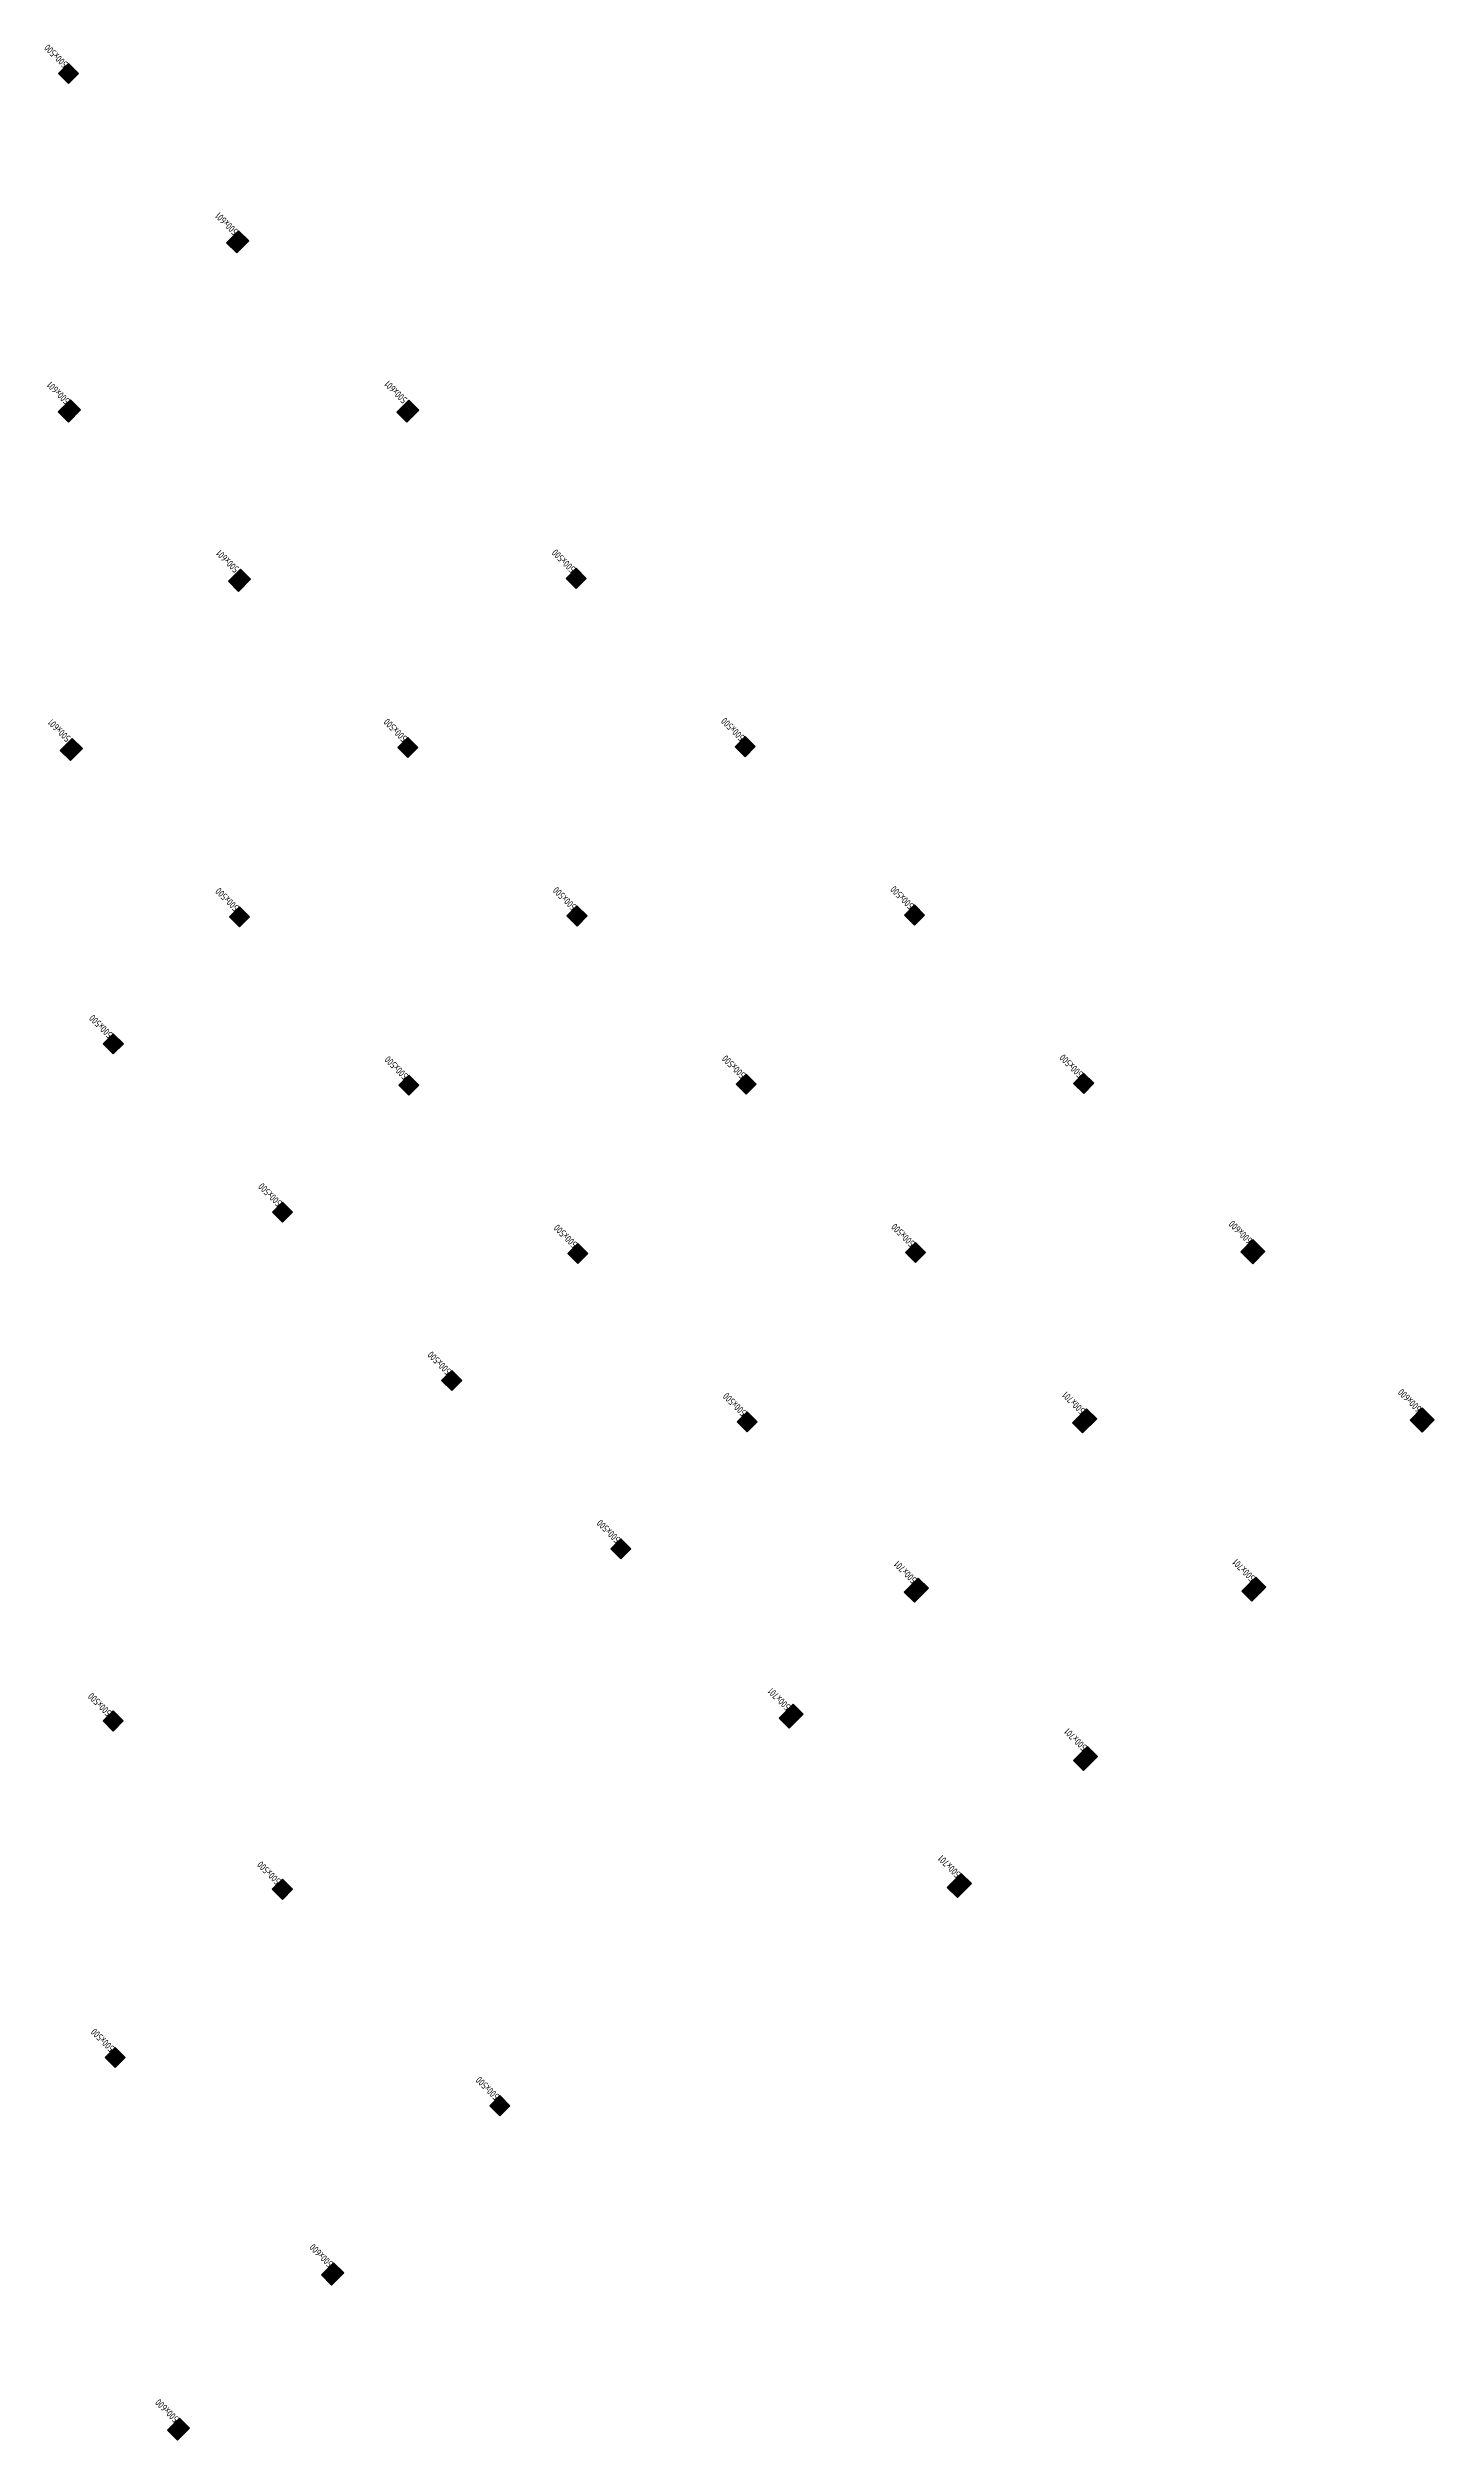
# Model space of a CAD drawing. Extents: x 517653049 to 520131079, y 3499157826 to 3500888201.
# Drawn here: x 518705222 to 518754019, y 3500077430 to 3500161617 of the extents above; entities that cross this region are included whole.
import ezdxf

# ---------------------------------------------------------------- set-up
doc = ezdxf.new("R2010")
doc.units = 0
doc.header["$LTSCALE"] = 500
doc.layers.get('0').update_dxf_attribs({"linetype": 'CONTINUOUS'})
doc.layers.add('C-XREF-SLCT', color=7, linetype='CONTINUOUS', plot=False)
doc.layers.add('S_COLU', color=2, linetype='CONTINUOUS')
doc.layers.add('S_COLU_HACH', color=15, linetype='CONTINUOUS')
doc.layers.add('尺寸标注-柱', color=3, linetype='CONTINUOUS', lineweight=18, plot=False)
doc.styles.add('Acs', font='Stfangso_0.ttf', dxfattribs={"width": 0.7})
doc.styles.add('样式 1_yjk_yjk', font='yjkeng.shx', dxfattribs={"width": 0.7, "bigfont": 'yjkchn.shx'})
doc.styles.add('样式 1_yjk_yjk_yjk', font='yjkeng.shx', dxfattribs={"width": 0.7, "bigfont": 'yjkchn.shx'})

msp = doc.modelspace()

# ---------------------------------------------------------------- texts
at = {"layer": '尺寸标注-柱', "linetype": 'Continuous', "width": 0.7}
for s, style, p in [('500x500', '样式 1_yjk_yjk_yjk', (518705946, 3500161071)), ('500x601', '样式 1_yjk_yjk_yjk', (518711938, 3500155183)), ('500x601', '样式 1_yjk_yjk_yjk', (518706015, 3500149227)), ('500x601', '样式 1_yjk_yjk_yjk', (518717894, 3500149260)), ('500x601', '样式 1_yjk_yjk_yjk', (518711971, 3500143304)), ('500x500', '样式 1_yjk_yjk_yjk', (518723814, 3500143301)), ('500x601', '样式 1_yjk_yjk_yjk', (518706047, 3500137348)), ('500x500', '样式 1_yjk_yjk_yjk', (518717891, 3500137345)), ('500x500', '样式 1_yjk_yjk_yjk', (518729770, 3500137377)), ('500x500', '样式 1_yjk_yjk_yjk', (518711968, 3500131389)), ('500x500', '样式 1_yjk_yjk_yjk', (518723847, 3500131421)), ('500x500', '样式 1_yjk_yjk_yjk', (518735726, 3500131454)), ('500x500', '样式 1_yjk_yjk_yjk', (518707525, 3500126922)), ('500x500', '样式 1_yjk_yjk_yjk', (518717924, 3500125465)), ('500x500', '样式 1_yjk_yjk_yjk', (518729803, 3500125498)), ('500x500', '样式 1_yjk_yjk_yjk', (518741682, 3500125531)), ('500x500', '样式 1_yjk_yjk_yjk', (518713481, 3500120998)), ('500x500', '样式 1_yjk_yjk_yjk', (518723879, 3500119542)), ('500x500', '样式 1_yjk_yjk_yjk', (518735759, 3500119575)), ('600x600', '样式 1_yjk_yjk_yjk', (518747638, 3500119678)), ('500x500', '样式 1_yjk_yjk_yjk', (518719437, 3500115075)), ('500x500', '样式 1_yjk_yjk_yjk', (518729835, 3500113619)), ('500x701', '样式 1_yjk_yjk', (518741750, 3500113687)), ('600x600', '样式 1_yjk_yjk_yjk', (518753594, 3500113755)), ('500x500', '样式 1_yjk_yjk_yjk', (518725393, 3500109152)), ('500x701', '样式 1_yjk_yjk', (518735827, 3500107731)), ('500x701', '样式 1_yjk_yjk_yjk', (518747741, 3500107799)), ('500x500', '样式 1_yjk_yjk_yjk', (518707484, 3500103057)), ('500x701', '样式 1_yjk_yjk', (518731384, 3500103264)), ('500x701', '样式 1_yjk_yjk_yjk', (518741818, 3500101843)), ('500x500', '样式 1_yjk_yjk_yjk', (518713440, 3500097133)), ('500x701', '样式 1_yjk_yjk_yjk', (518737375, 3500097376)), ('500x500', '样式 1_yjk_yjk_yjk', (518707588, 3500091248)), ('500x500', '样式 1_yjk_yjk_yjk', (518721133, 3500089553)), ('500x600', '样式 1_yjk_yjk_yjk', (518715281, 3500083668)), ('500x600', '样式 1_yjk_yjk_yjk', (518709851, 3500078208))]:
    msp.add_text(s, height=250, rotation=135.15729, dxfattribs=dict(at, style=style)).set_placement(p)

# ---------------------------------------------------------------- blocks, each defined once
blk = doc.blocks.new('AcsAcadShareArea')
for points in [[(0, 0), (118900, 0), (118900, 85000), (0, 85000)], [(0, 0), (6892.9, 0), (6892.9, 2699.2), (0, 2699.2)], [(6892.9, 0), (28409.4, 0), (28409.4, 2708.4), (6892.9, 2708.4)], [(0, 733), (0, 733), (0, 0), (0, 0)]]:
    blk.add_lwpolyline(points, close=True)
at = {"insert": (596.8, 1991.4), "char_height": 1000, "width": 6073.9, "attachment_point": 1, "style": 'Acs'}
blk.add_mtext('唯一编号：', dxfattribs=at)
at = {"style": 'Acs', "width": 0.8}
blk.add_attdef('唯一编号', (7537.4, 860.8), '', height=1000, dxfattribs=at)

# ---------------------------------------------------------------- hatches: boundary and pattern name
at = {"layer": 'S_COLU_HACH'}
h = msp.add_hatch(color=256, dxfattribs=at)
h.dxf.hatch_style = 1
h.paths.add_polyline_path([(518705948, 3500160364), (518705594, 3500160716), (518705946, 3500161071), (518706301, 3500160718)])
h = msp.add_hatch(color=256, dxfattribs=at)
h.dxf.hatch_style = 1
h.paths.add_polyline_path([(518711869, 3500154405), (518711514, 3500154758), (518711938, 3500155183), (518712292, 3500154830)])
h = msp.add_hatch(color=256, dxfattribs=at)
h.dxf.hatch_style = 1
h.paths.add_polyline_path([(518705946, 3500148449), (518705591, 3500148802), (518706014, 3500149227), (518706369, 3500148874)])
h = msp.add_hatch(color=256, dxfattribs=at)
h.dxf.hatch_style = 1
h.paths.add_polyline_path([(518717860, 3500148446), (518717506, 3500148799), (518717929, 3500149224), (518718284, 3500148872)])
h = msp.add_hatch(color=256, dxfattribs=at)
h.dxf.hatch_style = 1
h.paths.add_polyline_path([(518711937, 3500142490), (518711583, 3500142843), (518712006, 3500143268), (518712360, 3500142916)])
h = msp.add_hatch(color=256, dxfattribs=at)
h.dxf.hatch_style = 1
h.paths.add_polyline_path([(518723816, 3500142594), (518723462, 3500142946), (518723814, 3500143301), (518724169, 3500142948)])
h = msp.add_hatch(color=256, dxfattribs=at)
h.dxf.hatch_style = 1
h.paths.add_polyline_path([(518706014, 3500136534), (518705659, 3500136887), (518706082, 3500137312), (518706437, 3500136960)])
h = msp.add_hatch(color=256, dxfattribs=at)
h.dxf.hatch_style = 1
h.paths.add_polyline_path([(518717893, 3500136638), (518717538, 3500136990), (518717891, 3500137345), (518718245, 3500136992)])
h = msp.add_hatch(color=256, dxfattribs=at)
h.dxf.hatch_style = 1
h.paths.add_polyline_path([(518729772, 3500136670), (518729418, 3500137023), (518729770, 3500137377), (518730125, 3500137025)])
h = msp.add_hatch(color=256, dxfattribs=at)
h.dxf.hatch_style = 1
h.paths.add_polyline_path([(518711969, 3500130682), (518711615, 3500131034), (518711968, 3500131389), (518712322, 3500131036)])
h = msp.add_hatch(color=256, dxfattribs=at)
h.dxf.hatch_style = 1
h.paths.add_polyline_path([(518723849, 3500130714), (518723494, 3500131067), (518723847, 3500131421), (518724201, 3500131069)])
h = msp.add_hatch(color=256, dxfattribs=at)
h.dxf.hatch_style = 1
h.paths.add_polyline_path([(518735728, 3500130747), (518735374, 3500131100), (518735726, 3500131454), (518736081, 3500131101)])
h = msp.add_hatch(color=256, dxfattribs=at)
h.dxf.hatch_style = 1
h.paths.add_polyline_path([(518707527, 3500126215), (518707172, 3500126567), (518707525, 3500126922), (518707880, 3500126569)])
h = msp.add_hatch(color=256, dxfattribs=at)
h.dxf.hatch_style = 1
h.paths.add_polyline_path([(518717925, 3500124758), (518717571, 3500125111), (518717924, 3500125465), (518718278, 3500125113)])
h = msp.add_hatch(color=256, dxfattribs=at)
h.dxf.hatch_style = 1
h.paths.add_polyline_path([(518729805, 3500124791), (518729450, 3500125144), (518729803, 3500125498), (518730157, 3500125145)])
h = msp.add_hatch(color=256, dxfattribs=at)
h.dxf.hatch_style = 1
h.paths.add_polyline_path([(518741684, 3500124824), (518741330, 3500125176), (518741682, 3500125531), (518742037, 3500125178)])
h = msp.add_hatch(color=256, dxfattribs=at)
h.dxf.hatch_style = 1
h.paths.add_polyline_path([(518713483, 3500120291), (518713128, 3500120644), (518713481, 3500120998), (518713836, 3500120646)])
h = msp.add_hatch(color=256, dxfattribs=at)
h.dxf.hatch_style = 1
h.paths.add_polyline_path([(518723881, 3500118835), (518723527, 3500119188), (518723879, 3500119542), (518724234, 3500119189)])
h = msp.add_hatch(color=256, dxfattribs=at)
h.dxf.hatch_style = 1
h.paths.add_polyline_path([(518735761, 3500118868), (518735406, 3500119220), (518735759, 3500119575), (518736113, 3500119222)])
h = msp.add_hatch(color=256, dxfattribs=at)
h.dxf.hatch_style = 1
h.paths.add_polyline_path([(518747640, 3500118829), (518747215, 3500119253), (518747638, 3500119678), (518748063, 3500119255)])
h = msp.add_hatch(color=256, dxfattribs=at)
h.dxf.hatch_style = 1
h.paths.add_polyline_path([(518719439, 3500114368), (518719084, 3500114721), (518719437, 3500115075), (518719791, 3500114722)])
h = msp.add_hatch(color=256, dxfattribs=at)
h.dxf.hatch_style = 1
h.paths.add_polyline_path([(518729837, 3500112912), (518729483, 3500113264), (518729835, 3500113619), (518730190, 3500113266)])
h = msp.add_hatch(color=256, dxfattribs=at)
h.dxf.hatch_style = 1
h.paths.add_polyline_path([(518741646, 3500112873), (518741292, 3500113226), (518741785, 3500113722), (518742140, 3500113370)])
h = msp.add_hatch(color=256, dxfattribs=at)
h.dxf.hatch_style = 1
h.paths.add_polyline_path([(518753596, 3500112906), (518753171, 3500113329), (518753594, 3500113755), (518754019, 3500113332)])
h = msp.add_hatch(color=256, dxfattribs=at)
h.dxf.hatch_style = 1
h.paths.add_polyline_path([(518725395, 3500108445), (518725040, 3500108797), (518725393, 3500109152), (518725747, 3500108799)])
h = msp.add_hatch(color=256, dxfattribs=at)
h.dxf.hatch_style = 1
h.paths.add_polyline_path([(518735723, 3500106917), (518735368, 3500107270), (518735862, 3500107766), (518736216, 3500107414)])
h = msp.add_hatch(color=256, dxfattribs=at)
h.dxf.hatch_style = 1
h.paths.add_polyline_path([(518747602, 3500106950), (518747248, 3500107303), (518747741, 3500107799), (518748096, 3500107446)])
h = msp.add_hatch(color=256, dxfattribs=at)
h.dxf.hatch_style = 1
h.paths.add_polyline_path([(518731316, 3500102486), (518730961, 3500102838), (518731455, 3500103335), (518731809, 3500102982)])
h = msp.add_hatch(color=256, dxfattribs=at)
h.dxf.hatch_style = 1
h.paths.add_polyline_path([(518707522, 3500102385), (518707167, 3500102738), (518707520, 3500103092), (518707874, 3500102740)])
h = msp.add_hatch(color=256, dxfattribs=at)
h.dxf.hatch_style = 1
h.paths.add_polyline_path([(518741679, 3500100994), (518741324, 3500101347), (518741818, 3500101843), (518742172, 3500101490)])
h = msp.add_hatch(color=256, dxfattribs=at)
h.dxf.hatch_style = 1
h.paths.add_polyline_path([(518737236, 3500096527), (518736882, 3500096880), (518737375, 3500097376), (518737730, 3500097023)])
h = msp.add_hatch(color=256, dxfattribs=at)
h.dxf.hatch_style = 1
h.paths.add_polyline_path([(518713478, 3500096462), (518713123, 3500096814), (518713476, 3500097169), (518713830, 3500096816)])
h = msp.add_hatch(color=256, dxfattribs=at)
h.dxf.hatch_style = 1
h.paths.add_polyline_path([(518707590, 3500090541), (518707235, 3500090894), (518707588, 3500091248), (518707942, 3500090896)])
h = msp.add_hatch(color=256, dxfattribs=at)
h.dxf.hatch_style = 1
h.paths.add_polyline_path([(518721135, 3500088846), (518720781, 3500089199), (518721133, 3500089553), (518721488, 3500089201)])
h = msp.add_hatch(color=256, dxfattribs=at)
h.dxf.hatch_style = 1
h.paths.add_polyline_path([(518715212, 3500082890), (518714857, 3500083243), (518715281, 3500083668), (518715635, 3500083315)])
h = msp.add_hatch(color=256, dxfattribs=at)
h.dxf.hatch_style = 1
h.paths.add_polyline_path([(518709782, 3500077430), (518709428, 3500077783), (518709851, 3500078208), (518710205, 3500077856)])

# ---------------------------------------------------------------- linework, layer by layer
at = {"layer": 'S_COLU'}
for points in [[(518705948, 3500160364), (518705594, 3500160716), (518705946, 3500161071), (518706301, 3500160718)], [(518711869, 3500154405), (518711514, 3500154758), (518711938, 3500155183), (518712292, 3500154830)], [(518705946, 3500148449), (518705591, 3500148802), (518706014, 3500149227), (518706369, 3500148874)], [(518717860, 3500148446), (518717506, 3500148799), (518717929, 3500149224), (518718284, 3500148872)], [(518711937, 3500142490), (518711583, 3500142843), (518712006, 3500143268), (518712360, 3500142916)], [(518723816, 3500142594), (518723462, 3500142946), (518723814, 3500143301), (518724169, 3500142948)], [(518706014, 3500136534), (518705659, 3500136887), (518706082, 3500137312), (518706437, 3500136960)], [(518717893, 3500136638), (518717538, 3500136990), (518717891, 3500137345), (518718245, 3500136992)], [(518729772, 3500136670), (518729418, 3500137023), (518729770, 3500137377), (518730125, 3500137025)], [(518711969, 3500130682), (518711615, 3500131034), (518711968, 3500131389), (518712322, 3500131036)], [(518723849, 3500130714), (518723494, 3500131067), (518723847, 3500131421), (518724201, 3500131069)], [(518735728, 3500130747), (518735374, 3500131100), (518735726, 3500131454), (518736081, 3500131101)], [(518707527, 3500126215), (518707172, 3500126567), (518707525, 3500126922), (518707880, 3500126569)], [(518717925, 3500124758), (518717571, 3500125111), (518717924, 3500125465), (518718278, 3500125113)], [(518729805, 3500124791), (518729450, 3500125144), (518729803, 3500125498), (518730157, 3500125145)], [(518741684, 3500124824), (518741330, 3500125176), (518741682, 3500125531), (518742037, 3500125178)], [(518713483, 3500120291), (518713128, 3500120644), (518713481, 3500120998), (518713836, 3500120646)], [(518723881, 3500118835), (518723527, 3500119188), (518723879, 3500119542), (518724234, 3500119189)], [(518735761, 3500118868), (518735406, 3500119220), (518735759, 3500119575), (518736113, 3500119222)], [(518747640, 3500118829), (518747215, 3500119253), (518747638, 3500119678), (518748063, 3500119255)], [(518719439, 3500114368), (518719084, 3500114721), (518719437, 3500115075), (518719791, 3500114722)], [(518729837, 3500112912), (518729483, 3500113264), (518729835, 3500113619), (518730190, 3500113266)], [(518741646, 3500112873), (518741292, 3500113226), (518741785, 3500113722), (518742140, 3500113370)], [(518753596, 3500112906), (518753171, 3500113329), (518753594, 3500113755), (518754019, 3500113332)], [(518725395, 3500108445), (518725040, 3500108797), (518725393, 3500109152), (518725747, 3500108799)], [(518735723, 3500106917), (518735368, 3500107270), (518735862, 3500107766), (518736216, 3500107414)], [(518747602, 3500106950), (518747248, 3500107303), (518747741, 3500107799), (518748096, 3500107446)], [(518731316, 3500102486), (518730961, 3500102838), (518731455, 3500103335), (518731809, 3500102982)], [(518707522, 3500102385), (518707167, 3500102738), (518707520, 3500103092), (518707874, 3500102740)], [(518741679, 3500100994), (518741324, 3500101347), (518741818, 3500101843), (518742172, 3500101490)], [(518737236, 3500096527), (518736882, 3500096880), (518737375, 3500097376), (518737730, 3500097023)], [(518713478, 3500096462), (518713123, 3500096814), (518713476, 3500097169), (518713830, 3500096816)], [(518707590, 3500090541), (518707235, 3500090894), (518707588, 3500091248), (518707942, 3500090896)], [(518721135, 3500088846), (518720781, 3500089199), (518721133, 3500089553), (518721488, 3500089201)], [(518715212, 3500082890), (518714857, 3500083243), (518715281, 3500083668), (518715635, 3500083315)], [(518709782, 3500077430), (518709428, 3500077783), (518709851, 3500078208), (518710205, 3500077856)]]:
    msp.add_lwpolyline(points, close=True, dxfattribs=at)

# ---------------------------------------------------------------- block references
at = {"layer": 'C-XREF-SLCT', "xscale": 20, "yscale": 20, "zscale": 20}
msp.add_blockref('AcsAcadShareArea', (517753079, 3499188201), dxfattribs=at).add_auto_attribs({'唯一编号': 'colu'})

msp.set_redraw_order([(e.dxf.handle, doc.entitydb.next_handle()) for e in msp.query("TEXT MTEXT ATTDEF DIMENSION ARC_DIMENSION")])  # texts and dimensions are drawn at this point

doc.saveas('drawing.dxf')
